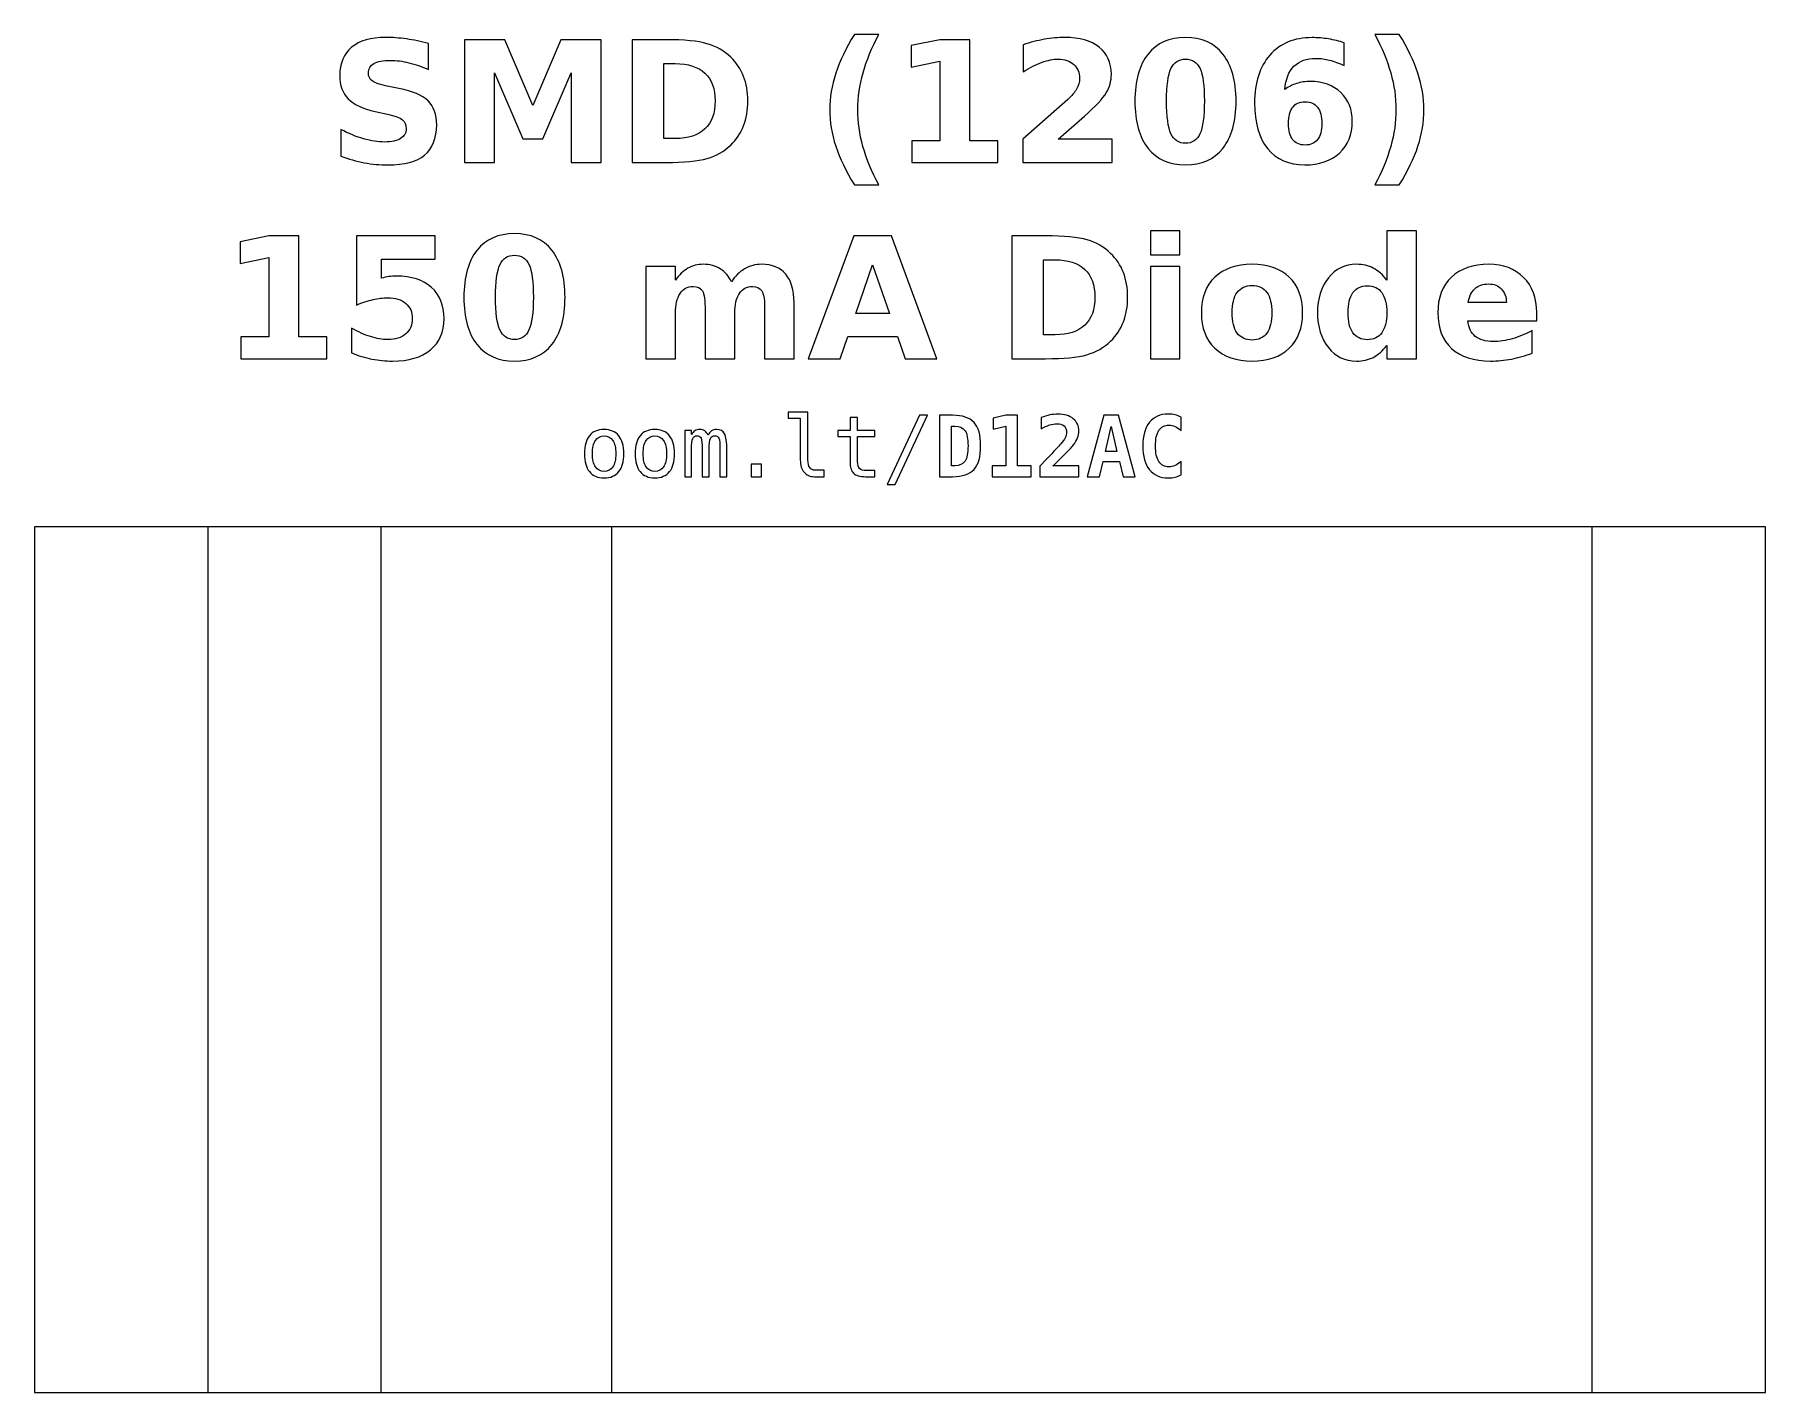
# Model space of a CAD drawing. Header units: centimetres. Extents: x -10.65 to -10.35, y -14.925 to -14.69.
import ezdxf

# ---------------------------------------------------------------- set-up
doc = ezdxf.new("R2010")
doc.units = ezdxf.units.CM
doc.header["$MEASUREMENT"] = 0
doc.layers.add('Layer 1', color=7, linetype='Continuous')

msp = doc.modelspace()

# ---------------------------------------------------------------- linework, layer by layer
at = {"layer": 'Layer 1', "color": 250}
for points, knots in [([(-10.58171, -14.69124), (-10.58171, -14.69124), (-10.58171, -14.69574), (-10.58171, -14.69574), (-10.58171, -14.69574), (-10.58288, -14.69522), (-10.58402, -14.69483), (-10.58513, -14.69456), (-10.58513, -14.69456), (-10.58625, -14.69429), (-10.5873, -14.69416), (-10.58829, -14.69416), (-10.58829, -14.69416), (-10.5896, -14.69416), (-10.59057, -14.69434), (-10.5912, -14.6947), (-10.5912, -14.6947), (-10.59182, -14.69506), (-10.59214, -14.69562), (-10.59214, -14.69638), (-10.59214, -14.69638), (-10.59214, -14.69695), (-10.59193, -14.6974), (-10.5915, -14.69772), (-10.5915, -14.69772), (-10.59108, -14.69803), (-10.59031, -14.69831), (-10.5892, -14.69854), (-10.5892, -14.69854), (-10.5892, -14.69854), (-10.58686, -14.69901), (-10.58686, -14.69901), (-10.58686, -14.69901), (-10.58449, -14.69948), (-10.58281, -14.70021), (-10.58181, -14.70118), (-10.58181, -14.70118), (-10.58081, -14.70215), (-10.58031, -14.70353), (-10.58031, -14.70531), (-10.58031, -14.70531), (-10.58031, -14.70766), (-10.58101, -14.70941), (-10.5824, -14.71056), (-10.5824, -14.71056), (-10.58379, -14.7117), (-10.58592, -14.71227), (-10.58878, -14.71227), (-10.58878, -14.71227), (-10.59014, -14.71227), (-10.59149, -14.71215), (-10.59285, -14.71189), (-10.59285, -14.71189), (-10.59421, -14.71163), (-10.59557, -14.71125), (-10.59693, -14.71075), (-10.59693, -14.71075), (-10.59693, -14.71075), (-10.59693, -14.70612), (-10.59693, -14.70612), (-10.59693, -14.70612), (-10.59557, -14.70684), (-10.59425, -14.70738), (-10.59298, -14.70775), (-10.59298, -14.70775), (-10.59171, -14.70811), (-10.59049, -14.7083), (-10.58931, -14.7083), (-10.58931, -14.7083), (-10.58812, -14.7083), (-10.58719, -14.7081), (-10.58656, -14.7077), (-10.58656, -14.7077), (-10.58592, -14.7073), (-10.5856, -14.70673), (-10.5856, -14.70598), (-10.5856, -14.70598), (-10.5856, -14.70532), (-10.58582, -14.70481), (-10.58625, -14.70445), (-10.58625, -14.70445), (-10.58668, -14.70409), (-10.58755, -14.70376), (-10.58884, -14.70348), (-10.58884, -14.70348), (-10.58884, -14.70348), (-10.59097, -14.703), (-10.59097, -14.703), (-10.59097, -14.703), (-10.5931, -14.70255), (-10.59465, -14.70182), (-10.59564, -14.70082), (-10.59564, -14.70082), (-10.59662, -14.69983), (-10.59711, -14.69848), (-10.59711, -14.69679), (-10.59711, -14.69679), (-10.59711, -14.69467), (-10.59643, -14.69303), (-10.59506, -14.69189), (-10.59506, -14.69189), (-10.59369, -14.69075), (-10.59172, -14.69018), (-10.58915, -14.69018), (-10.58915, -14.69018), (-10.58798, -14.69018), (-10.58678, -14.69027), (-10.58554, -14.69044), (-10.58554, -14.69044), (-10.58431, -14.69062), (-10.58303, -14.69088), (-10.58171, -14.69124)], [0, 0, 0, 0, 0.035714, 0.035714, 0.035714, 0.035714, 0.071429, 0.071429, 0.071429, 0.071429, 0.107143, 0.107143, 0.107143, 0.107143, 0.142857, 0.142857, 0.142857, 0.142857, 0.178571, 0.178571, 0.178571, 0.178571, 0.214286, 0.214286, 0.214286, 0.214286, 0.25, 0.25, 0.25, 0.25, 0.285714, 0.285714, 0.285714, 0.285714, 0.321429, 0.321429, 0.321429, 0.321429, 0.357143, 0.357143, 0.357143, 0.357143, 0.392857, 0.392857, 0.392857, 0.392857, 0.428571, 0.428571, 0.428571, 0.428571, 0.464286, 0.464286, 0.464286, 0.464286, 0.5, 0.5, 0.5, 0.5, 0.535714, 0.535714, 0.535714, 0.535714, 0.571429, 0.571429, 0.571429, 0.571429, 0.607143, 0.607143, 0.607143, 0.607143, 0.642857, 0.642857, 0.642857, 0.642857, 0.678571, 0.678571, 0.678571, 0.678571, 0.714286, 0.714286, 0.714286, 0.714286, 0.75, 0.75, 0.75, 0.75, 0.785714, 0.785714, 0.785714, 0.785714, 0.821429, 0.821429, 0.821429, 0.821429, 0.857143, 0.857143, 0.857143, 0.857143, 0.892857, 0.892857, 0.892857, 0.892857, 0.928571, 0.928571, 0.928571, 0.928571, 0.964286, 0.964286, 0.964286, 0.964286, 1, 1, 1, 1]), ([(-10.57549, -14.69057), (-10.57549, -14.69057), (-10.5685, -14.69057), (-10.5685, -14.69057), (-10.5685, -14.69057), (-10.5685, -14.69057), (-10.56365, -14.70196), (-10.56365, -14.70196), (-10.56365, -14.70196), (-10.56365, -14.70196), (-10.55877, -14.69057), (-10.55877, -14.69057), (-10.55877, -14.69057), (-10.55877, -14.69057), (-10.5518, -14.69057), (-10.5518, -14.69057), (-10.5518, -14.69057), (-10.5518, -14.69057), (-10.5518, -14.71186), (-10.5518, -14.71186), (-10.5518, -14.71186), (-10.5518, -14.71186), (-10.55699, -14.71186), (-10.55699, -14.71186), (-10.55699, -14.71186), (-10.55699, -14.71186), (-10.55699, -14.69629), (-10.55699, -14.69629), (-10.55699, -14.69629), (-10.55699, -14.69629), (-10.5619, -14.70777), (-10.5619, -14.70777), (-10.5619, -14.70777), (-10.5619, -14.70777), (-10.56538, -14.70777), (-10.56538, -14.70777), (-10.56538, -14.70777), (-10.56538, -14.70777), (-10.57028, -14.69629), (-10.57028, -14.69629), (-10.57028, -14.69629), (-10.57028, -14.69629), (-10.57028, -14.71186), (-10.57028, -14.71186), (-10.57028, -14.71186), (-10.57028, -14.71186), (-10.57549, -14.71186), (-10.57549, -14.71186), (-10.57549, -14.71186), (-10.57549, -14.71186), (-10.57549, -14.69057), (-10.57549, -14.69057)], [0, 0, 0, 0, 0.076923, 0.076923, 0.076923, 0.076923, 0.153846, 0.153846, 0.153846, 0.153846, 0.230769, 0.230769, 0.230769, 0.230769, 0.307692, 0.307692, 0.307692, 0.307692, 0.384615, 0.384615, 0.384615, 0.384615, 0.461538, 0.461538, 0.461538, 0.461538, 0.538462, 0.538462, 0.538462, 0.538462, 0.615385, 0.615385, 0.615385, 0.615385, 0.692308, 0.692308, 0.692308, 0.692308, 0.769231, 0.769231, 0.769231, 0.769231, 0.846154, 0.846154, 0.846154, 0.846154, 0.923077, 0.923077, 0.923077, 0.923077, 1, 1, 1, 1]), ([(-10.54642, -14.69057), (-10.54642, -14.69057), (-10.54062, -14.69057), (-10.54062, -14.69057), (-10.54062, -14.69057), (-10.53739, -14.69057), (-10.53499, -14.69079), (-10.5334, -14.69126), (-10.5334, -14.69126), (-10.53182, -14.69172), (-10.53046, -14.6925), (-10.52933, -14.6936), (-10.52933, -14.6936), (-10.52833, -14.69456), (-10.52759, -14.69567), (-10.5271, -14.69693), (-10.5271, -14.69693), (-10.52662, -14.69818), (-10.52638, -14.6996), (-10.52638, -14.70119), (-10.52638, -14.70119), (-10.52638, -14.7028), (-10.52662, -14.70423), (-10.5271, -14.70549), (-10.5271, -14.70549), (-10.52759, -14.70675), (-10.52833, -14.70786), (-10.52933, -14.70882), (-10.52933, -14.70882), (-10.53047, -14.70993), (-10.53184, -14.71071), (-10.53344, -14.71117), (-10.53344, -14.71117), (-10.53504, -14.71163), (-10.53743, -14.71186), (-10.54062, -14.71186), (-10.54062, -14.71186), (-10.54062, -14.71186), (-10.54642, -14.71186), (-10.54642, -14.71186), (-10.54642, -14.71186), (-10.54642, -14.71186), (-10.54642, -14.69057), (-10.54642, -14.69057)], [0, 0, 0, 0, 0.090909, 0.090909, 0.090909, 0.090909, 0.181818, 0.181818, 0.181818, 0.181818, 0.272727, 0.272727, 0.272727, 0.272727, 0.363636, 0.363636, 0.363636, 0.363636, 0.454545, 0.454545, 0.454545, 0.454545, 0.545455, 0.545455, 0.545455, 0.545455, 0.636364, 0.636364, 0.636364, 0.636364, 0.727273, 0.727273, 0.727273, 0.727273, 0.818182, 0.818182, 0.818182, 0.818182, 0.909091, 0.909091, 0.909091, 0.909091, 1, 1, 1, 1]), ([(-10.50368, -14.71571), (-10.50368, -14.71571), (-10.50791, -14.71571), (-10.50791, -14.71571), (-10.50791, -14.71571), (-10.50937, -14.71336), (-10.51044, -14.71113), (-10.51114, -14.70901), (-10.51114, -14.70901), (-10.51183, -14.7069), (-10.51218, -14.7048), (-10.51218, -14.70272), (-10.51218, -14.70272), (-10.51218, -14.70063), (-10.51183, -14.69853), (-10.51113, -14.69639), (-10.51113, -14.69639), (-10.51043, -14.69426), (-10.50936, -14.69203), (-10.50791, -14.68969), (-10.50791, -14.68969), (-10.50791, -14.68969), (-10.50368, -14.68969), (-10.50368, -14.68969), (-10.50368, -14.68969), (-10.50489, -14.69195), (-10.50581, -14.69415), (-10.50641, -14.69631), (-10.50641, -14.69631), (-10.50702, -14.69846), (-10.50733, -14.70058), (-10.50733, -14.70269), (-10.50733, -14.70269), (-10.50733, -14.70479), (-10.50703, -14.70692), (-10.50642, -14.70908), (-10.50642, -14.70908), (-10.50582, -14.71124), (-10.5049, -14.71345), (-10.50368, -14.71571)], [0, 0, 0, 0, 0.1, 0.1, 0.1, 0.1, 0.2, 0.2, 0.2, 0.2, 0.3, 0.3, 0.3, 0.3, 0.4, 0.4, 0.4, 0.4, 0.5, 0.5, 0.5, 0.5, 0.6, 0.6, 0.6, 0.6, 0.7, 0.7, 0.7, 0.7, 0.8, 0.8, 0.8, 0.8, 0.9, 0.9, 0.9, 0.9, 1, 1, 1, 1]), ([(-10.49792, -14.70807), (-10.49792, -14.70807), (-10.49307, -14.70807), (-10.49307, -14.70807), (-10.49307, -14.70807), (-10.49307, -14.70807), (-10.49307, -14.6943), (-10.49307, -14.6943), (-10.49307, -14.6943), (-10.49307, -14.6943), (-10.49804, -14.69533), (-10.49804, -14.69533), (-10.49804, -14.69533), (-10.49804, -14.69533), (-10.49804, -14.69159), (-10.49804, -14.69159), (-10.49804, -14.69159), (-10.49804, -14.69159), (-10.4931, -14.69057), (-10.4931, -14.69057), (-10.4931, -14.69057), (-10.4931, -14.69057), (-10.48788, -14.69057), (-10.48788, -14.69057), (-10.48788, -14.69057), (-10.48788, -14.69057), (-10.48788, -14.70807), (-10.48788, -14.70807), (-10.48788, -14.70807), (-10.48788, -14.70807), (-10.48303, -14.70807), (-10.48303, -14.70807), (-10.48303, -14.70807), (-10.48303, -14.70807), (-10.48303, -14.71186), (-10.48303, -14.71186), (-10.48303, -14.71186), (-10.48303, -14.71186), (-10.49792, -14.71186), (-10.49792, -14.71186), (-10.49792, -14.71186), (-10.49792, -14.71186), (-10.49792, -14.70807), (-10.49792, -14.70807)], [0, 0, 0, 0, 0.090909, 0.090909, 0.090909, 0.090909, 0.181818, 0.181818, 0.181818, 0.181818, 0.272727, 0.272727, 0.272727, 0.272727, 0.363636, 0.363636, 0.363636, 0.363636, 0.454545, 0.454545, 0.454545, 0.454545, 0.545455, 0.545455, 0.545455, 0.545455, 0.636364, 0.636364, 0.636364, 0.636364, 0.727273, 0.727273, 0.727273, 0.727273, 0.818182, 0.818182, 0.818182, 0.818182, 0.909091, 0.909091, 0.909091, 0.909091, 1, 1, 1, 1]), ([(-10.47259, -14.70782), (-10.47259, -14.70782), (-10.46322, -14.70782), (-10.46322, -14.70782), (-10.46322, -14.70782), (-10.46322, -14.70782), (-10.46322, -14.71186), (-10.46322, -14.71186), (-10.46322, -14.71186), (-10.46322, -14.71186), (-10.4787, -14.71186), (-10.4787, -14.71186), (-10.4787, -14.71186), (-10.4787, -14.71186), (-10.4787, -14.70782), (-10.4787, -14.70782), (-10.4787, -14.70782), (-10.4787, -14.70782), (-10.47092, -14.70096), (-10.47092, -14.70096), (-10.47092, -14.70096), (-10.47023, -14.70034), (-10.46972, -14.69972), (-10.46938, -14.69912), (-10.46938, -14.69912), (-10.46905, -14.69853), (-10.46888, -14.6979), (-10.46888, -14.69725), (-10.46888, -14.69725), (-10.46888, -14.69626), (-10.46922, -14.69545), (-10.46989, -14.69485), (-10.46989, -14.69485), (-10.47056, -14.69424), (-10.47145, -14.69393), (-10.47256, -14.69393), (-10.47256, -14.69393), (-10.47342, -14.69393), (-10.47435, -14.69412), (-10.47537, -14.69448), (-10.47537, -14.69448), (-10.47639, -14.69485), (-10.47748, -14.6954), (-10.47864, -14.69612), (-10.47864, -14.69612), (-10.47864, -14.69612), (-10.47864, -14.69144), (-10.47864, -14.69144), (-10.47864, -14.69144), (-10.4774, -14.69103), (-10.47618, -14.69072), (-10.47497, -14.6905), (-10.47497, -14.6905), (-10.47377, -14.69029), (-10.47258, -14.69018), (-10.47142, -14.69018), (-10.47142, -14.69018), (-10.46887, -14.69018), (-10.46689, -14.69074), (-10.46548, -14.69187), (-10.46548, -14.69187), (-10.46407, -14.69299), (-10.46336, -14.69455), (-10.46336, -14.69656), (-10.46336, -14.69656), (-10.46336, -14.69772), (-10.46366, -14.6988), (-10.46426, -14.6998), (-10.46426, -14.6998), (-10.46486, -14.7008), (-10.46612, -14.70215), (-10.46804, -14.70383), (-10.46804, -14.70383), (-10.46804, -14.70383), (-10.47259, -14.70782), (-10.47259, -14.70782)], [0, 0, 0, 0, 0.052632, 0.052632, 0.052632, 0.052632, 0.105263, 0.105263, 0.105263, 0.105263, 0.157895, 0.157895, 0.157895, 0.157895, 0.210526, 0.210526, 0.210526, 0.210526, 0.263158, 0.263158, 0.263158, 0.263158, 0.315789, 0.315789, 0.315789, 0.315789, 0.368421, 0.368421, 0.368421, 0.368421, 0.421053, 0.421053, 0.421053, 0.421053, 0.473684, 0.473684, 0.473684, 0.473684, 0.526316, 0.526316, 0.526316, 0.526316, 0.578947, 0.578947, 0.578947, 0.578947, 0.631579, 0.631579, 0.631579, 0.631579, 0.684211, 0.684211, 0.684211, 0.684211, 0.736842, 0.736842, 0.736842, 0.736842, 0.789474, 0.789474, 0.789474, 0.789474, 0.842105, 0.842105, 0.842105, 0.842105, 0.894737, 0.894737, 0.894737, 0.894737, 0.947368, 0.947368, 0.947368, 0.947368, 1, 1, 1, 1]), ([(-10.44175, -14.70123), (-10.44175, -14.70476), (-10.44251, -14.70748), (-10.44404, -14.7094), (-10.44404, -14.7094), (-10.44555, -14.71131), (-10.44772, -14.71227), (-10.45051, -14.71227), (-10.45051, -14.71227), (-10.45331, -14.71227), (-10.45548, -14.71131), (-10.457, -14.7094), (-10.457, -14.7094), (-10.45852, -14.70748), (-10.45928, -14.70476), (-10.45928, -14.70123), (-10.45928, -14.70123), (-10.45928, -14.6977), (-10.45852, -14.69497), (-10.457, -14.69305), (-10.457, -14.69305), (-10.45548, -14.69114), (-10.45331, -14.69018), (-10.45051, -14.69018), (-10.45051, -14.69018), (-10.44772, -14.69018), (-10.44555, -14.69114), (-10.44404, -14.69305), (-10.44404, -14.69305), (-10.44251, -14.69497), (-10.44175, -14.6977), (-10.44175, -14.70123)], [0, 0, 0, 0, 0.125, 0.125, 0.125, 0.125, 0.25, 0.25, 0.25, 0.25, 0.375, 0.375, 0.375, 0.375, 0.5, 0.5, 0.5, 0.5, 0.625, 0.625, 0.625, 0.625, 0.75, 0.75, 0.75, 0.75, 0.875, 0.875, 0.875, 0.875, 1, 1, 1, 1]), ([(-10.42299, -14.69112), (-10.42299, -14.69112), (-10.42299, -14.69506), (-10.42299, -14.69506), (-10.42299, -14.69506), (-10.4239, -14.69463), (-10.42475, -14.69431), (-10.42555, -14.69411), (-10.42555, -14.69411), (-10.42634, -14.69391), (-10.42713, -14.6938), (-10.42789, -14.6938), (-10.42789, -14.6938), (-10.42952, -14.6938), (-10.43079, -14.69426), (-10.43171, -14.69517), (-10.43171, -14.69517), (-10.43262, -14.69607), (-10.43315, -14.69742), (-10.43331, -14.69921), (-10.43331, -14.69921), (-10.43268, -14.69874), (-10.432, -14.69839), (-10.43127, -14.69816), (-10.43127, -14.69816), (-10.43054, -14.69793), (-10.42974, -14.69781), (-10.42887, -14.69781), (-10.42887, -14.69781), (-10.42669, -14.69781), (-10.42494, -14.69845), (-10.4236, -14.69972), (-10.4236, -14.69972), (-10.42226, -14.70099), (-10.4216, -14.70266), (-10.4216, -14.70473), (-10.4216, -14.70473), (-10.4216, -14.70701), (-10.42234, -14.70884), (-10.42384, -14.71021), (-10.42384, -14.71021), (-10.42533, -14.71159), (-10.42733, -14.71227), (-10.42984, -14.71227), (-10.42984, -14.71227), (-10.4326, -14.71227), (-10.43475, -14.71134), (-10.43627, -14.70947), (-10.43627, -14.70947), (-10.43778, -14.70761), (-10.43854, -14.70495), (-10.43854, -14.70152), (-10.43854, -14.70152), (-10.43854, -14.698), (-10.43765, -14.69524), (-10.43588, -14.69323), (-10.43588, -14.69323), (-10.4341, -14.69122), (-10.43167, -14.69021), (-10.42858, -14.69021), (-10.42858, -14.69021), (-10.4276, -14.69021), (-10.42666, -14.69029), (-10.42573, -14.69044), (-10.42573, -14.69044), (-10.42481, -14.69059), (-10.4239, -14.69082), (-10.42299, -14.69112)], [0, 0, 0, 0, 0.058824, 0.058824, 0.058824, 0.058824, 0.117647, 0.117647, 0.117647, 0.117647, 0.176471, 0.176471, 0.176471, 0.176471, 0.235294, 0.235294, 0.235294, 0.235294, 0.294118, 0.294118, 0.294118, 0.294118, 0.352941, 0.352941, 0.352941, 0.352941, 0.411765, 0.411765, 0.411765, 0.411765, 0.470588, 0.470588, 0.470588, 0.470588, 0.529412, 0.529412, 0.529412, 0.529412, 0.588235, 0.588235, 0.588235, 0.588235, 0.647059, 0.647059, 0.647059, 0.647059, 0.705882, 0.705882, 0.705882, 0.705882, 0.764706, 0.764706, 0.764706, 0.764706, 0.823529, 0.823529, 0.823529, 0.823529, 0.882353, 0.882353, 0.882353, 0.882353, 0.941176, 0.941176, 0.941176, 0.941176, 1, 1, 1, 1]), ([(-10.41768, -14.71571), (-10.41647, -14.71345), (-10.41555, -14.71124), (-10.41494, -14.70908), (-10.41494, -14.70908), (-10.41433, -14.70692), (-10.41403, -14.70479), (-10.41403, -14.70269), (-10.41403, -14.70269), (-10.41403, -14.70058), (-10.41433, -14.69846), (-10.41494, -14.69631), (-10.41494, -14.69631), (-10.41555, -14.69415), (-10.41647, -14.69195), (-10.41768, -14.68969), (-10.41768, -14.68969), (-10.41768, -14.68969), (-10.41345, -14.68969), (-10.41345, -14.68969), (-10.41345, -14.68969), (-10.412, -14.69203), (-10.41093, -14.69426), (-10.41023, -14.69639), (-10.41023, -14.69639), (-10.40953, -14.69853), (-10.40918, -14.70063), (-10.40918, -14.70272), (-10.40918, -14.70272), (-10.40918, -14.7048), (-10.40953, -14.7069), (-10.41022, -14.70901), (-10.41022, -14.70901), (-10.41092, -14.71113), (-10.41199, -14.71336), (-10.41345, -14.71571), (-10.41345, -14.71571), (-10.41345, -14.71571), (-10.41768, -14.71571), (-10.41768, -14.71571)], [0, 0, 0, 0, 0.1, 0.1, 0.1, 0.1, 0.2, 0.2, 0.2, 0.2, 0.3, 0.3, 0.3, 0.3, 0.4, 0.4, 0.4, 0.4, 0.5, 0.5, 0.5, 0.5, 0.6, 0.6, 0.6, 0.6, 0.7, 0.7, 0.7, 0.7, 0.8, 0.8, 0.8, 0.8, 0.9, 0.9, 0.9, 0.9, 1, 1, 1, 1]), ([(-10.44724, -14.70119), (-10.44724, -14.69853), (-10.44749, -14.69666), (-10.44799, -14.69557), (-10.44799, -14.69557), (-10.44849, -14.69448), (-10.44933, -14.69393), (-10.45051, -14.69393), (-10.45051, -14.69393), (-10.45169, -14.69393), (-10.45253, -14.69448), (-10.45304, -14.69557), (-10.45304, -14.69557), (-10.45354, -14.69666), (-10.45379, -14.69853), (-10.45379, -14.70119), (-10.45379, -14.70119), (-10.45379, -14.70388), (-10.45354, -14.70578), (-10.45304, -14.70688), (-10.45304, -14.70688), (-10.45253, -14.70798), (-10.45169, -14.70853), (-10.45051, -14.70853), (-10.45051, -14.70853), (-10.44934, -14.70853), (-10.4485, -14.70798), (-10.448, -14.70688), (-10.448, -14.70688), (-10.4475, -14.70578), (-10.44724, -14.70388), (-10.44724, -14.70119)], [0, 0, 0, 0, 0.125, 0.125, 0.125, 0.125, 0.25, 0.25, 0.25, 0.25, 0.375, 0.375, 0.375, 0.375, 0.5, 0.5, 0.5, 0.5, 0.625, 0.625, 0.625, 0.625, 0.75, 0.75, 0.75, 0.75, 0.875, 0.875, 0.875, 0.875, 1, 1, 1, 1]), ([(-10.54093, -14.69472), (-10.54093, -14.69472), (-10.54093, -14.70771), (-10.54093, -14.70771), (-10.54093, -14.70771), (-10.54093, -14.70771), (-10.53896, -14.70771), (-10.53896, -14.70771), (-10.53896, -14.70771), (-10.53671, -14.70771), (-10.535, -14.70715), (-10.53382, -14.70604), (-10.53382, -14.70604), (-10.53264, -14.70493), (-10.53204, -14.70331), (-10.53204, -14.70119), (-10.53204, -14.70119), (-10.53204, -14.69908), (-10.53263, -14.69747), (-10.53381, -14.69637), (-10.53381, -14.69637), (-10.53499, -14.69527), (-10.53671, -14.69472), (-10.53896, -14.69472), (-10.53896, -14.69472), (-10.53896, -14.69472), (-10.54093, -14.69472), (-10.54093, -14.69472)], [0, 0, 0, 0, 0.142857, 0.142857, 0.142857, 0.142857, 0.285714, 0.285714, 0.285714, 0.285714, 0.428571, 0.428571, 0.428571, 0.428571, 0.571429, 0.571429, 0.571429, 0.571429, 0.714286, 0.714286, 0.714286, 0.714286, 0.857143, 0.857143, 0.857143, 0.857143, 1, 1, 1, 1]), ([(-10.42978, -14.70135), (-10.43074, -14.70135), (-10.43147, -14.70166), (-10.43194, -14.70228), (-10.43194, -14.70228), (-10.43242, -14.70291), (-10.43266, -14.70384), (-10.43266, -14.70508), (-10.43266, -14.70508), (-10.43266, -14.70633), (-10.43242, -14.70726), (-10.43194, -14.70789), (-10.43194, -14.70789), (-10.43147, -14.70851), (-10.43074, -14.70882), (-10.42978, -14.70882), (-10.42978, -14.70882), (-10.42881, -14.70882), (-10.42809, -14.70851), (-10.42761, -14.70789), (-10.42761, -14.70789), (-10.42713, -14.70726), (-10.42689, -14.70633), (-10.42689, -14.70508), (-10.42689, -14.70508), (-10.42689, -14.70384), (-10.42713, -14.70291), (-10.42761, -14.70228), (-10.42761, -14.70228), (-10.42809, -14.70166), (-10.42881, -14.70135), (-10.42978, -14.70135)], [0, 0, 0, 0, 0.125, 0.125, 0.125, 0.125, 0.25, 0.25, 0.25, 0.25, 0.375, 0.375, 0.375, 0.375, 0.5, 0.5, 0.5, 0.5, 0.625, 0.625, 0.625, 0.625, 0.75, 0.75, 0.75, 0.75, 0.875, 0.875, 0.875, 0.875, 1, 1, 1, 1]), ([(-10.45658, -14.72367), (-10.45658, -14.72367), (-10.45147, -14.72367), (-10.45147, -14.72367), (-10.45147, -14.72367), (-10.45147, -14.72367), (-10.45147, -14.72783), (-10.45147, -14.72783), (-10.45147, -14.72783), (-10.45147, -14.72783), (-10.45658, -14.72783), (-10.45658, -14.72783), (-10.45658, -14.72783), (-10.45658, -14.72783), (-10.45658, -14.72367), (-10.45658, -14.72367)], [0, 0, 0, 0, 0.25, 0.25, 0.25, 0.25, 0.5, 0.5, 0.5, 0.5, 0.75, 0.75, 0.75, 0.75, 1, 1, 1, 1]), ([(-10.41563, -14.73223), (-10.41563, -14.73223), (-10.41563, -14.72367), (-10.41563, -14.72367), (-10.41563, -14.72367), (-10.41563, -14.72367), (-10.41049, -14.72367), (-10.41049, -14.72367), (-10.41049, -14.72367), (-10.41049, -14.72367), (-10.41049, -14.74586), (-10.41049, -14.74586), (-10.41049, -14.74586), (-10.41049, -14.74586), (-10.41563, -14.74586), (-10.41563, -14.74586), (-10.41563, -14.74586), (-10.41563, -14.74586), (-10.41563, -14.74355), (-10.41563, -14.74355), (-10.41563, -14.74355), (-10.41633, -14.74449), (-10.41711, -14.74518), (-10.41795, -14.74562), (-10.41795, -14.74562), (-10.4188, -14.74605), (-10.41978, -14.74627), (-10.42089, -14.74627), (-10.42089, -14.74627), (-10.42286, -14.74627), (-10.42448, -14.74549), (-10.42574, -14.74393), (-10.42574, -14.74393), (-10.427, -14.74236), (-10.42764, -14.74035), (-10.42764, -14.73789), (-10.42764, -14.73789), (-10.42764, -14.73543), (-10.427, -14.73341), (-10.42574, -14.73185), (-10.42574, -14.73185), (-10.42448, -14.73029), (-10.42286, -14.7295), (-10.42089, -14.7295), (-10.42089, -14.7295), (-10.41979, -14.7295), (-10.41881, -14.72972), (-10.41796, -14.73016), (-10.41796, -14.73016), (-10.41711, -14.73061), (-10.41633, -14.73129), (-10.41563, -14.73223)], [0, 0, 0, 0, 0.076923, 0.076923, 0.076923, 0.076923, 0.153846, 0.153846, 0.153846, 0.153846, 0.230769, 0.230769, 0.230769, 0.230769, 0.307692, 0.307692, 0.307692, 0.307692, 0.384615, 0.384615, 0.384615, 0.384615, 0.461538, 0.461538, 0.461538, 0.461538, 0.538462, 0.538462, 0.538462, 0.538462, 0.615385, 0.615385, 0.615385, 0.615385, 0.692308, 0.692308, 0.692308, 0.692308, 0.769231, 0.769231, 0.769231, 0.769231, 0.846154, 0.846154, 0.846154, 0.846154, 0.923077, 0.923077, 0.923077, 0.923077, 1, 1, 1, 1]), ([(-10.61423, -14.74207), (-10.61423, -14.74207), (-10.60938, -14.74207), (-10.60938, -14.74207), (-10.60938, -14.74207), (-10.60938, -14.74207), (-10.60938, -14.7283), (-10.60938, -14.7283), (-10.60938, -14.7283), (-10.60938, -14.7283), (-10.61435, -14.72933), (-10.61435, -14.72933), (-10.61435, -14.72933), (-10.61435, -14.72933), (-10.61435, -14.72559), (-10.61435, -14.72559), (-10.61435, -14.72559), (-10.61435, -14.72559), (-10.60941, -14.72457), (-10.60941, -14.72457), (-10.60941, -14.72457), (-10.60941, -14.72457), (-10.60419, -14.72457), (-10.60419, -14.72457), (-10.60419, -14.72457), (-10.60419, -14.72457), (-10.60419, -14.74207), (-10.60419, -14.74207), (-10.60419, -14.74207), (-10.60419, -14.74207), (-10.59934, -14.74207), (-10.59934, -14.74207), (-10.59934, -14.74207), (-10.59934, -14.74207), (-10.59934, -14.74586), (-10.59934, -14.74586), (-10.59934, -14.74586), (-10.59934, -14.74586), (-10.61423, -14.74586), (-10.61423, -14.74586), (-10.61423, -14.74586), (-10.61423, -14.74586), (-10.61423, -14.74207), (-10.61423, -14.74207)], [0, 0, 0, 0, 0.090909, 0.090909, 0.090909, 0.090909, 0.181818, 0.181818, 0.181818, 0.181818, 0.272727, 0.272727, 0.272727, 0.272727, 0.363636, 0.363636, 0.363636, 0.363636, 0.454545, 0.454545, 0.454545, 0.454545, 0.545455, 0.545455, 0.545455, 0.545455, 0.636364, 0.636364, 0.636364, 0.636364, 0.727273, 0.727273, 0.727273, 0.727273, 0.818182, 0.818182, 0.818182, 0.818182, 0.909091, 0.909091, 0.909091, 0.909091, 1, 1, 1, 1]), ([(-10.59422, -14.72457), (-10.59422, -14.72457), (-10.58057, -14.72457), (-10.58057, -14.72457), (-10.58057, -14.72457), (-10.58057, -14.72457), (-10.58057, -14.7286), (-10.58057, -14.7286), (-10.58057, -14.7286), (-10.58057, -14.7286), (-10.58985, -14.7286), (-10.58985, -14.7286), (-10.58985, -14.7286), (-10.58985, -14.7286), (-10.58985, -14.7319), (-10.58985, -14.7319), (-10.58985, -14.7319), (-10.58943, -14.73179), (-10.58901, -14.7317), (-10.58859, -14.73163), (-10.58859, -14.73163), (-10.58816, -14.73157), (-10.58772, -14.73154), (-10.58727, -14.73154), (-10.58727, -14.73154), (-10.58467, -14.73154), (-10.58265, -14.73219), (-10.5812, -14.73349), (-10.5812, -14.73349), (-10.57976, -14.73478), (-10.57903, -14.7366), (-10.57903, -14.73891), (-10.57903, -14.73891), (-10.57903, -14.74122), (-10.57982, -14.74302), (-10.5814, -14.74432), (-10.5814, -14.74432), (-10.58297, -14.74562), (-10.58515, -14.74627), (-10.58795, -14.74627), (-10.58795, -14.74627), (-10.58916, -14.74627), (-10.59035, -14.74616), (-10.59154, -14.74592), (-10.59154, -14.74592), (-10.59272, -14.74569), (-10.5939, -14.74534), (-10.59507, -14.74486), (-10.59507, -14.74486), (-10.59507, -14.74486), (-10.59507, -14.74054), (-10.59507, -14.74054), (-10.59507, -14.74054), (-10.59391, -14.74121), (-10.59281, -14.7417), (-10.59177, -14.74203), (-10.59177, -14.74203), (-10.59072, -14.74237), (-10.58974, -14.74253), (-10.58882, -14.74253), (-10.58882, -14.74253), (-10.58749, -14.74253), (-10.58644, -14.74221), (-10.58567, -14.74156), (-10.58567, -14.74156), (-10.58491, -14.74091), (-10.58453, -14.74003), (-10.58453, -14.73891), (-10.58453, -14.73891), (-10.58453, -14.73779), (-10.58491, -14.73691), (-10.58567, -14.73626), (-10.58567, -14.73626), (-10.58644, -14.73562), (-10.58749, -14.7353), (-10.58882, -14.7353), (-10.58882, -14.7353), (-10.58961, -14.7353), (-10.59045, -14.7354), (-10.59134, -14.7356), (-10.59134, -14.7356), (-10.59224, -14.73581), (-10.5932, -14.73612), (-10.59422, -14.73655), (-10.59422, -14.73655), (-10.59422, -14.73655), (-10.59422, -14.72457), (-10.59422, -14.72457)], [0, 0, 0, 0, 0.045455, 0.045455, 0.045455, 0.045455, 0.090909, 0.090909, 0.090909, 0.090909, 0.136364, 0.136364, 0.136364, 0.136364, 0.181818, 0.181818, 0.181818, 0.181818, 0.227273, 0.227273, 0.227273, 0.227273, 0.272727, 0.272727, 0.272727, 0.272727, 0.318182, 0.318182, 0.318182, 0.318182, 0.363636, 0.363636, 0.363636, 0.363636, 0.409091, 0.409091, 0.409091, 0.409091, 0.454545, 0.454545, 0.454545, 0.454545, 0.5, 0.5, 0.5, 0.5, 0.545455, 0.545455, 0.545455, 0.545455, 0.590909, 0.590909, 0.590909, 0.590909, 0.636364, 0.636364, 0.636364, 0.636364, 0.681818, 0.681818, 0.681818, 0.681818, 0.727273, 0.727273, 0.727273, 0.727273, 0.772727, 0.772727, 0.772727, 0.772727, 0.818182, 0.818182, 0.818182, 0.818182, 0.863636, 0.863636, 0.863636, 0.863636, 0.909091, 0.909091, 0.909091, 0.909091, 0.954545, 0.954545, 0.954545, 0.954545, 1, 1, 1, 1]), ([(-10.55806, -14.73523), (-10.55806, -14.73876), (-10.55882, -14.74148), (-10.56035, -14.7434), (-10.56035, -14.7434), (-10.56186, -14.74531), (-10.56403, -14.74627), (-10.56682, -14.74627), (-10.56682, -14.74627), (-10.56962, -14.74627), (-10.57179, -14.74531), (-10.57331, -14.7434), (-10.57331, -14.7434), (-10.57483, -14.74148), (-10.57559, -14.73876), (-10.57559, -14.73523), (-10.57559, -14.73523), (-10.57559, -14.7317), (-10.57483, -14.72897), (-10.57331, -14.72705), (-10.57331, -14.72705), (-10.57179, -14.72514), (-10.56962, -14.72418), (-10.56682, -14.72418), (-10.56682, -14.72418), (-10.56403, -14.72418), (-10.56186, -14.72514), (-10.56035, -14.72705), (-10.56035, -14.72705), (-10.55882, -14.72897), (-10.55806, -14.7317), (-10.55806, -14.73523)], [0, 0, 0, 0, 0.125, 0.125, 0.125, 0.125, 0.25, 0.25, 0.25, 0.25, 0.375, 0.375, 0.375, 0.375, 0.5, 0.5, 0.5, 0.5, 0.625, 0.625, 0.625, 0.625, 0.75, 0.75, 0.75, 0.75, 0.875, 0.875, 0.875, 0.875, 1, 1, 1, 1]), ([(-10.50045, -14.74198), (-10.50045, -14.74198), (-10.50903, -14.74198), (-10.50903, -14.74198), (-10.50903, -14.74198), (-10.50903, -14.74198), (-10.51039, -14.74586), (-10.51039, -14.74586), (-10.51039, -14.74586), (-10.51039, -14.74586), (-10.51591, -14.74586), (-10.51591, -14.74586), (-10.51591, -14.74586), (-10.51591, -14.74586), (-10.50802, -14.72457), (-10.50802, -14.72457), (-10.50802, -14.72457), (-10.50802, -14.72457), (-10.50147, -14.72457), (-10.50147, -14.72457), (-10.50147, -14.72457), (-10.50147, -14.72457), (-10.49359, -14.74586), (-10.49359, -14.74586), (-10.49359, -14.74586), (-10.49359, -14.74586), (-10.49911, -14.74586), (-10.49911, -14.74586), (-10.49911, -14.74586), (-10.49911, -14.74586), (-10.50045, -14.74198), (-10.50045, -14.74198)], [0, 0, 0, 0, 0.125, 0.125, 0.125, 0.125, 0.25, 0.25, 0.25, 0.25, 0.375, 0.375, 0.375, 0.375, 0.5, 0.5, 0.5, 0.5, 0.625, 0.625, 0.625, 0.625, 0.75, 0.75, 0.75, 0.75, 0.875, 0.875, 0.875, 0.875, 1, 1, 1, 1]), ([(-10.48059, -14.72457), (-10.48059, -14.72457), (-10.47479, -14.72457), (-10.47479, -14.72457), (-10.47479, -14.72457), (-10.47156, -14.72457), (-10.46916, -14.72479), (-10.46757, -14.72526), (-10.46757, -14.72526), (-10.46599, -14.72572), (-10.46463, -14.7265), (-10.4635, -14.7276), (-10.4635, -14.7276), (-10.4625, -14.72856), (-10.46176, -14.72967), (-10.46127, -14.73093), (-10.46127, -14.73093), (-10.46079, -14.73218), (-10.46055, -14.7336), (-10.46055, -14.73519), (-10.46055, -14.73519), (-10.46055, -14.7368), (-10.46079, -14.73823), (-10.46127, -14.73949), (-10.46127, -14.73949), (-10.46176, -14.74075), (-10.4625, -14.74186), (-10.4635, -14.74282), (-10.4635, -14.74282), (-10.46464, -14.74393), (-10.46601, -14.74471), (-10.46761, -14.74517), (-10.46761, -14.74517), (-10.46921, -14.74563), (-10.4716, -14.74586), (-10.47479, -14.74586), (-10.47479, -14.74586), (-10.47479, -14.74586), (-10.48059, -14.74586), (-10.48059, -14.74586), (-10.48059, -14.74586), (-10.48059, -14.74586), (-10.48059, -14.72457), (-10.48059, -14.72457)], [0, 0, 0, 0, 0.090909, 0.090909, 0.090909, 0.090909, 0.181818, 0.181818, 0.181818, 0.181818, 0.272727, 0.272727, 0.272727, 0.272727, 0.363636, 0.363636, 0.363636, 0.363636, 0.454545, 0.454545, 0.454545, 0.454545, 0.545455, 0.545455, 0.545455, 0.545455, 0.636364, 0.636364, 0.636364, 0.636364, 0.727273, 0.727273, 0.727273, 0.727273, 0.818182, 0.818182, 0.818182, 0.818182, 0.909091, 0.909091, 0.909091, 0.909091, 1, 1, 1, 1]), ([(-10.56355, -14.73519), (-10.56355, -14.73253), (-10.5638, -14.73066), (-10.5643, -14.72957), (-10.5643, -14.72957), (-10.5648, -14.72848), (-10.56564, -14.72793), (-10.56682, -14.72793), (-10.56682, -14.72793), (-10.568, -14.72793), (-10.56884, -14.72848), (-10.56935, -14.72957), (-10.56935, -14.72957), (-10.56985, -14.73066), (-10.5701, -14.73253), (-10.5701, -14.73519), (-10.5701, -14.73519), (-10.5701, -14.73788), (-10.56985, -14.73978), (-10.56935, -14.74088), (-10.56935, -14.74088), (-10.56884, -14.74198), (-10.568, -14.74253), (-10.56682, -14.74253), (-10.56682, -14.74253), (-10.56565, -14.74253), (-10.56481, -14.74198), (-10.56431, -14.74088), (-10.56431, -14.74088), (-10.56381, -14.73978), (-10.56355, -14.73788), (-10.56355, -14.73519)], [0, 0, 0, 0, 0.125, 0.125, 0.125, 0.125, 0.25, 0.25, 0.25, 0.25, 0.375, 0.375, 0.375, 0.375, 0.5, 0.5, 0.5, 0.5, 0.625, 0.625, 0.625, 0.625, 0.75, 0.75, 0.75, 0.75, 0.875, 0.875, 0.875, 0.875, 1, 1, 1, 1]), ([(-10.52923, -14.73254), (-10.52858, -14.73155), (-10.52782, -14.7308), (-10.52693, -14.73028), (-10.52693, -14.73028), (-10.52604, -14.72976), (-10.52506, -14.7295), (-10.524, -14.7295), (-10.524, -14.7295), (-10.52216, -14.7295), (-10.52077, -14.73007), (-10.51981, -14.7312), (-10.51981, -14.7312), (-10.51885, -14.73233), (-10.51837, -14.73398), (-10.51837, -14.73613), (-10.51837, -14.73613), (-10.51837, -14.73613), (-10.51837, -14.74586), (-10.51837, -14.74586), (-10.51837, -14.74586), (-10.51837, -14.74586), (-10.5235, -14.74586), (-10.5235, -14.74586), (-10.5235, -14.74586), (-10.5235, -14.74586), (-10.5235, -14.73753), (-10.5235, -14.73753), (-10.5235, -14.73753), (-10.52349, -14.73741), (-10.52349, -14.73728), (-10.52348, -14.73715), (-10.52348, -14.73715), (-10.52348, -14.73701), (-10.52347, -14.73682), (-10.52347, -14.73658), (-10.52347, -14.73658), (-10.52347, -14.73545), (-10.52364, -14.73462), (-10.52397, -14.73412), (-10.52397, -14.73412), (-10.52431, -14.73361), (-10.52484, -14.73335), (-10.52558, -14.73335), (-10.52558, -14.73335), (-10.52655, -14.73335), (-10.5273, -14.73375), (-10.52783, -14.73455), (-10.52783, -14.73455), (-10.52836, -14.73535), (-10.52863, -14.7365), (-10.52865, -14.73802), (-10.52865, -14.73802), (-10.52865, -14.73802), (-10.52865, -14.74586), (-10.52865, -14.74586), (-10.52865, -14.74586), (-10.52865, -14.74586), (-10.53378, -14.74586), (-10.53378, -14.74586), (-10.53378, -14.74586), (-10.53378, -14.74586), (-10.53378, -14.73753), (-10.53378, -14.73753), (-10.53378, -14.73753), (-10.53378, -14.73576), (-10.53393, -14.73462), (-10.53424, -14.73412), (-10.53424, -14.73412), (-10.53454, -14.73361), (-10.53508, -14.73335), (-10.53586, -14.73335), (-10.53586, -14.73335), (-10.53685, -14.73335), (-10.5376, -14.73376), (-10.53813, -14.73456), (-10.53813, -14.73456), (-10.53866, -14.73536), (-10.53893, -14.73651), (-10.53893, -14.738), (-10.53893, -14.738), (-10.53893, -14.738), (-10.53893, -14.74586), (-10.53893, -14.74586), (-10.53893, -14.74586), (-10.53893, -14.74586), (-10.54407, -14.74586), (-10.54407, -14.74586), (-10.54407, -14.74586), (-10.54407, -14.74586), (-10.54407, -14.72989), (-10.54407, -14.72989), (-10.54407, -14.72989), (-10.54407, -14.72989), (-10.53893, -14.72989), (-10.53893, -14.72989), (-10.53893, -14.72989), (-10.53893, -14.72989), (-10.53893, -14.73223), (-10.53893, -14.73223), (-10.53893, -14.73223), (-10.5383, -14.73132), (-10.53758, -14.73065), (-10.53677, -14.73019), (-10.53677, -14.73019), (-10.53595, -14.72973), (-10.53506, -14.7295), (-10.53408, -14.7295), (-10.53408, -14.7295), (-10.53298, -14.7295), (-10.532, -14.72977), (-10.53116, -14.7303), (-10.53116, -14.7303), (-10.53031, -14.73084), (-10.52967, -14.73158), (-10.52923, -14.73254)], [0, 0, 0, 0, 0.034483, 0.034483, 0.034483, 0.034483, 0.068966, 0.068966, 0.068966, 0.068966, 0.103448, 0.103448, 0.103448, 0.103448, 0.137931, 0.137931, 0.137931, 0.137931, 0.172414, 0.172414, 0.172414, 0.172414, 0.206897, 0.206897, 0.206897, 0.206897, 0.241379, 0.241379, 0.241379, 0.241379, 0.275862, 0.275862, 0.275862, 0.275862, 0.310345, 0.310345, 0.310345, 0.310345, 0.344828, 0.344828, 0.344828, 0.344828, 0.37931, 0.37931, 0.37931, 0.37931, 0.413793, 0.413793, 0.413793, 0.413793, 0.448276, 0.448276, 0.448276, 0.448276, 0.482759, 0.482759, 0.482759, 0.482759, 0.517241, 0.517241, 0.517241, 0.517241, 0.551724, 0.551724, 0.551724, 0.551724, 0.586207, 0.586207, 0.586207, 0.586207, 0.62069, 0.62069, 0.62069, 0.62069, 0.655172, 0.655172, 0.655172, 0.655172, 0.689655, 0.689655, 0.689655, 0.689655, 0.724138, 0.724138, 0.724138, 0.724138, 0.758621, 0.758621, 0.758621, 0.758621, 0.793103, 0.793103, 0.793103, 0.793103, 0.827586, 0.827586, 0.827586, 0.827586, 0.862069, 0.862069, 0.862069, 0.862069, 0.896552, 0.896552, 0.896552, 0.896552, 0.931034, 0.931034, 0.931034, 0.931034, 0.965517, 0.965517, 0.965517, 0.965517, 1, 1, 1, 1]), ([(-10.50767, -14.73803), (-10.50767, -14.73803), (-10.50183, -14.73803), (-10.50183, -14.73803), (-10.50183, -14.73803), (-10.50183, -14.73803), (-10.50474, -14.72956), (-10.50474, -14.72956), (-10.50474, -14.72956), (-10.50474, -14.72956), (-10.50767, -14.73803), (-10.50767, -14.73803)], [0, 0, 0, 0, 0.333333, 0.333333, 0.333333, 0.333333, 0.666667, 0.666667, 0.666667, 0.666667, 1, 1, 1, 1]), ([(-10.4751, -14.72872), (-10.4751, -14.72872), (-10.4751, -14.74171), (-10.4751, -14.74171), (-10.4751, -14.74171), (-10.4751, -14.74171), (-10.47313, -14.74171), (-10.47313, -14.74171), (-10.47313, -14.74171), (-10.47088, -14.74171), (-10.46917, -14.74115), (-10.46799, -14.74004), (-10.46799, -14.74004), (-10.46681, -14.73893), (-10.46621, -14.73731), (-10.46621, -14.73519), (-10.46621, -14.73519), (-10.46621, -14.73308), (-10.4668, -14.73147), (-10.46798, -14.73037), (-10.46798, -14.73037), (-10.46916, -14.72927), (-10.47088, -14.72872), (-10.47313, -14.72872), (-10.47313, -14.72872), (-10.47313, -14.72872), (-10.4751, -14.72872), (-10.4751, -14.72872)], [0, 0, 0, 0, 0.142857, 0.142857, 0.142857, 0.142857, 0.285714, 0.285714, 0.285714, 0.285714, 0.428571, 0.428571, 0.428571, 0.428571, 0.571429, 0.571429, 0.571429, 0.571429, 0.714286, 0.714286, 0.714286, 0.714286, 0.857143, 0.857143, 0.857143, 0.857143, 1, 1, 1, 1]), ([(-10.45658, -14.72989), (-10.45658, -14.72989), (-10.45147, -14.72989), (-10.45147, -14.72989), (-10.45147, -14.72989), (-10.45147, -14.72989), (-10.45147, -14.74586), (-10.45147, -14.74586), (-10.45147, -14.74586), (-10.45147, -14.74586), (-10.45658, -14.74586), (-10.45658, -14.74586), (-10.45658, -14.74586), (-10.45658, -14.74586), (-10.45658, -14.72989), (-10.45658, -14.72989)], [0, 0, 0, 0, 0.25, 0.25, 0.25, 0.25, 0.5, 0.5, 0.5, 0.5, 0.75, 0.75, 0.75, 0.75, 1, 1, 1, 1]), ([(-10.43897, -14.7295), (-10.43622, -14.7295), (-10.43407, -14.73024), (-10.43253, -14.73173), (-10.43253, -14.73173), (-10.43098, -14.73321), (-10.43021, -14.73526), (-10.43021, -14.73789), (-10.43021, -14.73789), (-10.43021, -14.74051), (-10.43098, -14.74256), (-10.43253, -14.74405), (-10.43253, -14.74405), (-10.43407, -14.74553), (-10.43622, -14.74627), (-10.43897, -14.74627), (-10.43897, -14.74627), (-10.44172, -14.74627), (-10.44388, -14.74553), (-10.44543, -14.74405), (-10.44543, -14.74405), (-10.44699, -14.74256), (-10.44776, -14.74051), (-10.44776, -14.73789), (-10.44776, -14.73789), (-10.44776, -14.73526), (-10.44699, -14.73321), (-10.44543, -14.73173), (-10.44543, -14.73173), (-10.44388, -14.73024), (-10.44172, -14.7295), (-10.43897, -14.7295)], [0, 0, 0, 0, 0.125, 0.125, 0.125, 0.125, 0.25, 0.25, 0.25, 0.25, 0.375, 0.375, 0.375, 0.375, 0.5, 0.5, 0.5, 0.5, 0.625, 0.625, 0.625, 0.625, 0.75, 0.75, 0.75, 0.75, 0.875, 0.875, 0.875, 0.875, 1, 1, 1, 1]), ([(-10.38964, -14.73783), (-10.38964, -14.73783), (-10.38964, -14.73929), (-10.38964, -14.73929), (-10.38964, -14.73929), (-10.38964, -14.73929), (-10.40158, -14.73929), (-10.40158, -14.73929), (-10.40158, -14.73929), (-10.40146, -14.74049), (-10.40102, -14.74138), (-10.40028, -14.74198), (-10.40028, -14.74198), (-10.39954, -14.74258), (-10.3985, -14.74288), (-10.39717, -14.74288), (-10.39717, -14.74288), (-10.3961, -14.74288), (-10.395, -14.74272), (-10.39387, -14.7424), (-10.39387, -14.7424), (-10.39274, -14.74208), (-10.39159, -14.7416), (-10.3904, -14.74095), (-10.3904, -14.74095), (-10.3904, -14.74095), (-10.3904, -14.74489), (-10.3904, -14.74489), (-10.3904, -14.74489), (-10.3916, -14.74535), (-10.39281, -14.74569), (-10.39402, -14.74592), (-10.39402, -14.74592), (-10.39523, -14.74616), (-10.39643, -14.74627), (-10.39764, -14.74627), (-10.39764, -14.74627), (-10.40053, -14.74627), (-10.40278, -14.74554), (-10.40438, -14.74407), (-10.40438, -14.74407), (-10.40598, -14.7426), (-10.40678, -14.74054), (-10.40678, -14.73789), (-10.40678, -14.73789), (-10.40678, -14.73528), (-10.406, -14.73324), (-10.40442, -14.73174), (-10.40442, -14.73174), (-10.40285, -14.73025), (-10.40068, -14.7295), (-10.39793, -14.7295), (-10.39793, -14.7295), (-10.39542, -14.7295), (-10.39341, -14.73026), (-10.3919, -14.73177), (-10.3919, -14.73177), (-10.3904, -14.73329), (-10.38964, -14.73531), (-10.38964, -14.73783)], [0, 0, 0, 0, 0.066667, 0.066667, 0.066667, 0.066667, 0.133333, 0.133333, 0.133333, 0.133333, 0.2, 0.2, 0.2, 0.2, 0.266667, 0.266667, 0.266667, 0.266667, 0.333333, 0.333333, 0.333333, 0.333333, 0.4, 0.4, 0.4, 0.4, 0.466667, 0.466667, 0.466667, 0.466667, 0.533333, 0.533333, 0.533333, 0.533333, 0.6, 0.6, 0.6, 0.6, 0.666667, 0.666667, 0.666667, 0.666667, 0.733333, 0.733333, 0.733333, 0.733333, 0.8, 0.8, 0.8, 0.8, 0.866667, 0.866667, 0.866667, 0.866667, 0.933333, 0.933333, 0.933333, 0.933333, 1, 1, 1, 1]), ([(-10.39489, -14.73614), (-10.39489, -14.73516), (-10.39517, -14.73439), (-10.39574, -14.73379), (-10.39574, -14.73379), (-10.39631, -14.73319), (-10.39704, -14.7329), (-10.39796, -14.7329), (-10.39796, -14.7329), (-10.39895, -14.7329), (-10.39975, -14.73317), (-10.40037, -14.73373), (-10.40037, -14.73373), (-10.40099, -14.73429), (-10.40137, -14.73509), (-10.40152, -14.73614), (-10.40152, -14.73614), (-10.40152, -14.73614), (-10.39489, -14.73614), (-10.39489, -14.73614)], [0, 0, 0, 0, 0.2, 0.2, 0.2, 0.2, 0.4, 0.4, 0.4, 0.4, 0.6, 0.6, 0.6, 0.6, 0.8, 0.8, 0.8, 0.8, 1, 1, 1, 1]), ([(-10.43897, -14.73315), (-10.4401, -14.73315), (-10.44096, -14.73356), (-10.44155, -14.73437), (-10.44155, -14.73437), (-10.44215, -14.73518), (-10.44244, -14.73636), (-10.44244, -14.73789), (-10.44244, -14.73789), (-10.44244, -14.73942), (-10.44215, -14.74059), (-10.44155, -14.74141), (-10.44155, -14.74141), (-10.44096, -14.74222), (-10.4401, -14.74262), (-10.43897, -14.74262), (-10.43897, -14.74262), (-10.43785, -14.74262), (-10.437, -14.74222), (-10.43642, -14.74141), (-10.43642, -14.74141), (-10.43583, -14.74059), (-10.43553, -14.73942), (-10.43553, -14.73789), (-10.43553, -14.73789), (-10.43553, -14.73636), (-10.43583, -14.73518), (-10.43642, -14.73437), (-10.43642, -14.73437), (-10.437, -14.73356), (-10.43785, -14.73315), (-10.43897, -14.73315)], [0, 0, 0, 0, 0.125, 0.125, 0.125, 0.125, 0.25, 0.25, 0.25, 0.25, 0.375, 0.375, 0.375, 0.375, 0.5, 0.5, 0.5, 0.5, 0.625, 0.625, 0.625, 0.625, 0.75, 0.75, 0.75, 0.75, 0.875, 0.875, 0.875, 0.875, 1, 1, 1, 1]), ([(-10.41899, -14.74256), (-10.4179, -14.74256), (-10.41707, -14.74216), (-10.41649, -14.74137), (-10.41649, -14.74137), (-10.41592, -14.74057), (-10.41563, -14.73941), (-10.41563, -14.73789), (-10.41563, -14.73789), (-10.41563, -14.73637), (-10.41592, -14.73521), (-10.41649, -14.73441), (-10.41649, -14.73441), (-10.41707, -14.73361), (-10.4179, -14.73321), (-10.41899, -14.73321), (-10.41899, -14.73321), (-10.42008, -14.73321), (-10.42091, -14.73361), (-10.42148, -14.73441), (-10.42148, -14.73441), (-10.42206, -14.73521), (-10.42234, -14.73637), (-10.42234, -14.73789), (-10.42234, -14.73789), (-10.42234, -14.73941), (-10.42206, -14.74057), (-10.42148, -14.74137), (-10.42148, -14.74137), (-10.42091, -14.74216), (-10.42008, -14.74256), (-10.41899, -14.74256)], [0, 0, 0, 0, 0.125, 0.125, 0.125, 0.125, 0.25, 0.25, 0.25, 0.25, 0.375, 0.375, 0.375, 0.375, 0.5, 0.5, 0.5, 0.5, 0.625, 0.625, 0.625, 0.625, 0.75, 0.75, 0.75, 0.75, 0.875, 0.875, 0.875, 0.875, 1, 1, 1, 1]), ([(-10.51596, -14.76341), (-10.51596, -14.764), (-10.51586, -14.76444), (-10.51564, -14.76474), (-10.51564, -14.76474), (-10.51542, -14.76504), (-10.51511, -14.76519), (-10.51468, -14.76519), (-10.51468, -14.76519), (-10.51468, -14.76519), (-10.51315, -14.76519), (-10.51315, -14.76519), (-10.51315, -14.76519), (-10.51315, -14.76519), (-10.51315, -14.7663), (-10.51315, -14.7663), (-10.51315, -14.7663), (-10.51315, -14.7663), (-10.51481, -14.7663), (-10.51481, -14.7663), (-10.51481, -14.7663), (-10.51559, -14.7663), (-10.5162, -14.76605), (-10.51663, -14.76554), (-10.51663, -14.76554), (-10.51706, -14.76504), (-10.51728, -14.76433), (-10.51728, -14.76341), (-10.51728, -14.76341), (-10.51728, -14.76341), (-10.51728, -14.75616), (-10.51728, -14.75616), (-10.51728, -14.75616), (-10.51728, -14.75616), (-10.51938, -14.75616), (-10.51938, -14.75616), (-10.51938, -14.75616), (-10.51938, -14.75616), (-10.51938, -14.75513), (-10.51938, -14.75513), (-10.51938, -14.75513), (-10.51938, -14.75513), (-10.51596, -14.75513), (-10.51596, -14.75513), (-10.51596, -14.75513), (-10.51596, -14.75513), (-10.51596, -14.76341), (-10.51596, -14.76341)], [0, 0, 0, 0, 0.083333, 0.083333, 0.083333, 0.083333, 0.166667, 0.166667, 0.166667, 0.166667, 0.25, 0.25, 0.25, 0.25, 0.333333, 0.333333, 0.333333, 0.333333, 0.416667, 0.416667, 0.416667, 0.416667, 0.5, 0.5, 0.5, 0.5, 0.583333, 0.583333, 0.583333, 0.583333, 0.666667, 0.666667, 0.666667, 0.666667, 0.75, 0.75, 0.75, 0.75, 0.833333, 0.833333, 0.833333, 0.833333, 0.916667, 0.916667, 0.916667, 0.916667, 1, 1, 1, 1]), ([(-10.50735, -14.75605), (-10.50735, -14.75605), (-10.50735, -14.75832), (-10.50735, -14.75832), (-10.50735, -14.75832), (-10.50735, -14.75832), (-10.50437, -14.75832), (-10.50437, -14.75832), (-10.50437, -14.75832), (-10.50437, -14.75832), (-10.50437, -14.75934), (-10.50437, -14.75934), (-10.50437, -14.75934), (-10.50437, -14.75934), (-10.50735, -14.75934), (-10.50735, -14.75934), (-10.50735, -14.75934), (-10.50735, -14.75934), (-10.50735, -14.76367), (-10.50735, -14.76367), (-10.50735, -14.76367), (-10.50735, -14.76426), (-10.50724, -14.76467), (-10.50702, -14.7649), (-10.50702, -14.7649), (-10.50679, -14.76513), (-10.5064, -14.76525), (-10.50585, -14.76525), (-10.50585, -14.76525), (-10.50585, -14.76525), (-10.50437, -14.76525), (-10.50437, -14.76525), (-10.50437, -14.76525), (-10.50437, -14.76525), (-10.50437, -14.7663), (-10.50437, -14.7663), (-10.50437, -14.7663), (-10.50437, -14.7663), (-10.50598, -14.7663), (-10.50598, -14.7663), (-10.50598, -14.7663), (-10.50696, -14.7663), (-10.50765, -14.7661), (-10.50806, -14.76571), (-10.50806, -14.76571), (-10.50846, -14.76531), (-10.50866, -14.76463), (-10.50866, -14.76367), (-10.50866, -14.76367), (-10.50866, -14.76367), (-10.50866, -14.75934), (-10.50866, -14.75934), (-10.50866, -14.75934), (-10.50866, -14.75934), (-10.5108, -14.75934), (-10.5108, -14.75934), (-10.5108, -14.75934), (-10.5108, -14.75934), (-10.5108, -14.75832), (-10.5108, -14.75832), (-10.5108, -14.75832), (-10.5108, -14.75832), (-10.50866, -14.75832), (-10.50866, -14.75832), (-10.50866, -14.75832), (-10.50866, -14.75832), (-10.50866, -14.75605), (-10.50866, -14.75605), (-10.50866, -14.75605), (-10.50866, -14.75605), (-10.50735, -14.75605), (-10.50735, -14.75605)], [0, 0, 0, 0, 0.055556, 0.055556, 0.055556, 0.055556, 0.111111, 0.111111, 0.111111, 0.111111, 0.166667, 0.166667, 0.166667, 0.166667, 0.222222, 0.222222, 0.222222, 0.222222, 0.277778, 0.277778, 0.277778, 0.277778, 0.333333, 0.333333, 0.333333, 0.333333, 0.388889, 0.388889, 0.388889, 0.388889, 0.444444, 0.444444, 0.444444, 0.444444, 0.5, 0.5, 0.5, 0.5, 0.555556, 0.555556, 0.555556, 0.555556, 0.611111, 0.611111, 0.611111, 0.611111, 0.666667, 0.666667, 0.666667, 0.666667, 0.722222, 0.722222, 0.722222, 0.722222, 0.777778, 0.777778, 0.777778, 0.777778, 0.833333, 0.833333, 0.833333, 0.833333, 0.888889, 0.888889, 0.888889, 0.888889, 0.944444, 0.944444, 0.944444, 0.944444, 1, 1, 1, 1]), ([(-10.4966, -14.75566), (-10.4966, -14.75566), (-10.49525, -14.75566), (-10.49525, -14.75566), (-10.49525, -14.75566), (-10.49525, -14.75566), (-10.50085, -14.76766), (-10.50085, -14.76766), (-10.50085, -14.76766), (-10.50085, -14.76766), (-10.50221, -14.76766), (-10.50221, -14.76766), (-10.50221, -14.76766), (-10.50221, -14.76766), (-10.4966, -14.75566), (-10.4966, -14.75566)], [0, 0, 0, 0, 0.25, 0.25, 0.25, 0.25, 0.5, 0.5, 0.5, 0.5, 0.75, 0.75, 0.75, 0.75, 1, 1, 1, 1]), ([(-10.49317, -14.75566), (-10.49317, -14.75566), (-10.49092, -14.75566), (-10.49092, -14.75566), (-10.49092, -14.75566), (-10.48918, -14.75566), (-10.48793, -14.75607), (-10.48717, -14.7569), (-10.48717, -14.7569), (-10.4864, -14.75773), (-10.48602, -14.75909), (-10.48602, -14.76097), (-10.48602, -14.76097), (-10.48602, -14.76285), (-10.4864, -14.76421), (-10.48717, -14.76505), (-10.48717, -14.76505), (-10.48793, -14.76588), (-10.48918, -14.7663), (-10.49092, -14.7663), (-10.49092, -14.7663), (-10.49092, -14.7663), (-10.49317, -14.7663), (-10.49317, -14.7663), (-10.49317, -14.7663), (-10.49317, -14.7663), (-10.49317, -14.75566), (-10.49317, -14.75566)], [0, 0, 0, 0, 0.142857, 0.142857, 0.142857, 0.142857, 0.285714, 0.285714, 0.285714, 0.285714, 0.428571, 0.428571, 0.428571, 0.428571, 0.571429, 0.571429, 0.571429, 0.571429, 0.714286, 0.714286, 0.714286, 0.714286, 0.857143, 0.857143, 0.857143, 0.857143, 1, 1, 1, 1]), ([(-10.48402, -14.76445), (-10.48402, -14.76445), (-10.48167, -14.76445), (-10.48167, -14.76445), (-10.48167, -14.76445), (-10.48167, -14.76445), (-10.48167, -14.75754), (-10.48167, -14.75754), (-10.48167, -14.75754), (-10.48167, -14.75754), (-10.48385, -14.75808), (-10.48385, -14.75808), (-10.48385, -14.75808), (-10.48385, -14.75808), (-10.48385, -14.75618), (-10.48385, -14.75618), (-10.48385, -14.75618), (-10.48385, -14.75618), (-10.48165, -14.75566), (-10.48165, -14.75566), (-10.48165, -14.75566), (-10.48165, -14.75566), (-10.47962, -14.75566), (-10.47962, -14.75566), (-10.47962, -14.75566), (-10.47962, -14.75566), (-10.47962, -14.76445), (-10.47962, -14.76445), (-10.47962, -14.76445), (-10.47962, -14.76445), (-10.47727, -14.76445), (-10.47727, -14.76445), (-10.47727, -14.76445), (-10.47727, -14.76445), (-10.47727, -14.7663), (-10.47727, -14.7663), (-10.47727, -14.7663), (-10.47727, -14.7663), (-10.48402, -14.7663), (-10.48402, -14.7663), (-10.48402, -14.7663), (-10.48402, -14.7663), (-10.48402, -14.76445), (-10.48402, -14.76445)], [0, 0, 0, 0, 0.090909, 0.090909, 0.090909, 0.090909, 0.181818, 0.181818, 0.181818, 0.181818, 0.272727, 0.272727, 0.272727, 0.272727, 0.363636, 0.363636, 0.363636, 0.363636, 0.454545, 0.454545, 0.454545, 0.454545, 0.545455, 0.545455, 0.545455, 0.545455, 0.636364, 0.636364, 0.636364, 0.636364, 0.727273, 0.727273, 0.727273, 0.727273, 0.818182, 0.818182, 0.818182, 0.818182, 0.909091, 0.909091, 0.909091, 0.909091, 1, 1, 1, 1]), ([(-10.47348, -14.76445), (-10.47348, -14.76445), (-10.46899, -14.76445), (-10.46899, -14.76445), (-10.46899, -14.76445), (-10.46899, -14.76445), (-10.46899, -14.7663), (-10.46899, -14.7663), (-10.46899, -14.7663), (-10.46899, -14.7663), (-10.47575, -14.7663), (-10.47575, -14.7663), (-10.47575, -14.7663), (-10.47575, -14.7663), (-10.47575, -14.7645), (-10.47575, -14.7645), (-10.47575, -14.7645), (-10.47575, -14.7645), (-10.47461, -14.76329), (-10.47461, -14.76329), (-10.47461, -14.76329), (-10.47326, -14.76185), (-10.47243, -14.76097), (-10.47214, -14.76063), (-10.47214, -14.76063), (-10.47179, -14.76022), (-10.47153, -14.75986), (-10.47137, -14.75955), (-10.47137, -14.75955), (-10.47122, -14.75923), (-10.47114, -14.75892), (-10.47114, -14.75861), (-10.47114, -14.75861), (-10.47114, -14.75813), (-10.47128, -14.75777), (-10.47157, -14.75751), (-10.47157, -14.75751), (-10.47186, -14.75725), (-10.47227, -14.75712), (-10.47279, -14.75712), (-10.47279, -14.75712), (-10.47317, -14.75712), (-10.47359, -14.75719), (-10.47406, -14.75734), (-10.47406, -14.75734), (-10.47453, -14.75749), (-10.47501, -14.75771), (-10.47552, -14.758), (-10.47552, -14.758), (-10.47552, -14.758), (-10.47552, -14.75603), (-10.47552, -14.75603), (-10.47552, -14.75603), (-10.47501, -14.75585), (-10.47452, -14.75571), (-10.47403, -14.75561), (-10.47403, -14.75561), (-10.47354, -14.75551), (-10.47307, -14.75546), (-10.47263, -14.75546), (-10.47263, -14.75546), (-10.4715, -14.75546), (-10.47062, -14.75573), (-10.46997, -14.75625), (-10.46997, -14.75625), (-10.46933, -14.75678), (-10.46901, -14.75749), (-10.46901, -14.7584), (-10.46901, -14.7584), (-10.46901, -14.75882), (-10.46908, -14.75921), (-10.46922, -14.75958), (-10.46922, -14.75958), (-10.46936, -14.75994), (-10.4696, -14.76035), (-10.46994, -14.7608), (-10.46994, -14.7608), (-10.47019, -14.76112), (-10.47088, -14.76185), (-10.47201, -14.76298), (-10.47201, -14.76298), (-10.47263, -14.76359), (-10.47311, -14.76408), (-10.47348, -14.76445)], [0, 0, 0, 0, 0.047619, 0.047619, 0.047619, 0.047619, 0.095238, 0.095238, 0.095238, 0.095238, 0.142857, 0.142857, 0.142857, 0.142857, 0.190476, 0.190476, 0.190476, 0.190476, 0.238095, 0.238095, 0.238095, 0.238095, 0.285714, 0.285714, 0.285714, 0.285714, 0.333333, 0.333333, 0.333333, 0.333333, 0.380952, 0.380952, 0.380952, 0.380952, 0.428571, 0.428571, 0.428571, 0.428571, 0.47619, 0.47619, 0.47619, 0.47619, 0.52381, 0.52381, 0.52381, 0.52381, 0.571429, 0.571429, 0.571429, 0.571429, 0.619048, 0.619048, 0.619048, 0.619048, 0.666667, 0.666667, 0.666667, 0.666667, 0.714286, 0.714286, 0.714286, 0.714286, 0.761905, 0.761905, 0.761905, 0.761905, 0.809524, 0.809524, 0.809524, 0.809524, 0.857143, 0.857143, 0.857143, 0.857143, 0.904762, 0.904762, 0.904762, 0.904762, 0.952381, 0.952381, 0.952381, 0.952381, 1, 1, 1, 1]), ([(-10.46467, -14.75566), (-10.46467, -14.75566), (-10.4621, -14.75566), (-10.4621, -14.75566), (-10.4621, -14.75566), (-10.4621, -14.75566), (-10.45922, -14.7663), (-10.45922, -14.7663), (-10.45922, -14.7663), (-10.45922, -14.7663), (-10.46133, -14.7663), (-10.46133, -14.7663), (-10.46133, -14.7663), (-10.46133, -14.7663), (-10.46198, -14.76367), (-10.46198, -14.76367), (-10.46198, -14.76367), (-10.46198, -14.76367), (-10.4648, -14.76367), (-10.4648, -14.76367), (-10.4648, -14.76367), (-10.4648, -14.76367), (-10.46544, -14.7663), (-10.46544, -14.7663), (-10.46544, -14.7663), (-10.46544, -14.7663), (-10.46754, -14.7663), (-10.46754, -14.7663), (-10.46754, -14.7663), (-10.46754, -14.7663), (-10.46467, -14.75566), (-10.46467, -14.75566)], [0, 0, 0, 0, 0.125, 0.125, 0.125, 0.125, 0.25, 0.25, 0.25, 0.25, 0.375, 0.375, 0.375, 0.375, 0.5, 0.5, 0.5, 0.5, 0.625, 0.625, 0.625, 0.625, 0.75, 0.75, 0.75, 0.75, 0.875, 0.875, 0.875, 0.875, 1, 1, 1, 1]), ([(-10.45128, -14.76599), (-10.45162, -14.76616), (-10.45196, -14.76629), (-10.45233, -14.76638), (-10.45233, -14.76638), (-10.4527, -14.76646), (-10.45308, -14.76651), (-10.45349, -14.76651), (-10.45349, -14.76651), (-10.45492, -14.76651), (-10.45602, -14.76603), (-10.45677, -14.76509), (-10.45677, -14.76509), (-10.45753, -14.76414), (-10.45791, -14.76278), (-10.45791, -14.76099), (-10.45791, -14.76099), (-10.45791, -14.7592), (-10.45753, -14.75783), (-10.45677, -14.75688), (-10.45677, -14.75688), (-10.45602, -14.75594), (-10.45492, -14.75546), (-10.45349, -14.75546), (-10.45349, -14.75546), (-10.45308, -14.75546), (-10.45269, -14.75551), (-10.45233, -14.75559), (-10.45233, -14.75559), (-10.45195, -14.75568), (-10.45161, -14.75581), (-10.45128, -14.75598), (-10.45128, -14.75598), (-10.45128, -14.75598), (-10.45128, -14.75832), (-10.45128, -14.75832), (-10.45128, -14.75832), (-10.45164, -14.75798), (-10.452, -14.75774), (-10.45233, -14.75758), (-10.45233, -14.75758), (-10.45268, -14.75743), (-10.45303, -14.75735), (-10.45339, -14.75735), (-10.45339, -14.75735), (-10.45416, -14.75735), (-10.45474, -14.75766), (-10.45513, -14.75827), (-10.45513, -14.75827), (-10.45552, -14.75888), (-10.45572, -14.75979), (-10.45572, -14.76099), (-10.45572, -14.76099), (-10.45572, -14.76219), (-10.45552, -14.76309), (-10.45513, -14.7637), (-10.45513, -14.7637), (-10.45474, -14.76431), (-10.45416, -14.76462), (-10.45339, -14.76462), (-10.45339, -14.76462), (-10.45303, -14.76462), (-10.45268, -14.76454), (-10.45233, -14.76439), (-10.45233, -14.76439), (-10.452, -14.76423), (-10.45164, -14.76399), (-10.45128, -14.76365), (-10.45128, -14.76365), (-10.45128, -14.76365), (-10.45128, -14.76599), (-10.45128, -14.76599)], [0, 0, 0, 0, 0.055556, 0.055556, 0.055556, 0.055556, 0.111111, 0.111111, 0.111111, 0.111111, 0.166667, 0.166667, 0.166667, 0.166667, 0.222222, 0.222222, 0.222222, 0.222222, 0.277778, 0.277778, 0.277778, 0.277778, 0.333333, 0.333333, 0.333333, 0.333333, 0.388889, 0.388889, 0.388889, 0.388889, 0.444444, 0.444444, 0.444444, 0.444444, 0.5, 0.5, 0.5, 0.5, 0.555556, 0.555556, 0.555556, 0.555556, 0.611111, 0.611111, 0.611111, 0.611111, 0.666667, 0.666667, 0.666667, 0.666667, 0.722222, 0.722222, 0.722222, 0.722222, 0.777778, 0.777778, 0.777778, 0.777778, 0.833333, 0.833333, 0.833333, 0.833333, 0.888889, 0.888889, 0.888889, 0.888889, 0.944444, 0.944444, 0.944444, 0.944444, 1, 1, 1, 1]), ([(-10.55129, -14.75812), (-10.55018, -14.75812), (-10.54933, -14.75848), (-10.54875, -14.7592), (-10.54875, -14.7592), (-10.54816, -14.75992), (-10.54787, -14.76096), (-10.54787, -14.76231), (-10.54787, -14.76231), (-10.54787, -14.76368), (-10.54816, -14.76472), (-10.54874, -14.76543), (-10.54874, -14.76543), (-10.54933, -14.76615), (-10.55018, -14.76651), (-10.55129, -14.76651), (-10.55129, -14.76651), (-10.5524, -14.76651), (-10.55324, -14.76615), (-10.55383, -14.76543), (-10.55383, -14.76543), (-10.55441, -14.76472), (-10.5547, -14.76368), (-10.5547, -14.76231), (-10.5547, -14.76231), (-10.5547, -14.76096), (-10.55441, -14.75992), (-10.55383, -14.7592), (-10.55383, -14.7592), (-10.55324, -14.75848), (-10.5524, -14.75812), (-10.55129, -14.75812)], [0, 0, 0, 0, 0.125, 0.125, 0.125, 0.125, 0.25, 0.25, 0.25, 0.25, 0.375, 0.375, 0.375, 0.375, 0.5, 0.5, 0.5, 0.5, 0.625, 0.625, 0.625, 0.625, 0.75, 0.75, 0.75, 0.75, 0.875, 0.875, 0.875, 0.875, 1, 1, 1, 1]), ([(-10.55129, -14.75924), (-10.55195, -14.75924), (-10.55246, -14.75949), (-10.5528, -14.76001), (-10.5528, -14.76001), (-10.55314, -14.76053), (-10.55331, -14.7613), (-10.55331, -14.76231), (-10.55331, -14.76231), (-10.55331, -14.76333), (-10.55314, -14.76409), (-10.5528, -14.76461), (-10.5528, -14.76461), (-10.55246, -14.76513), (-10.55195, -14.76539), (-10.55129, -14.76539), (-10.55129, -14.76539), (-10.55062, -14.76539), (-10.55011, -14.76513), (-10.54977, -14.76461), (-10.54977, -14.76461), (-10.54943, -14.76409), (-10.54926, -14.76333), (-10.54926, -14.76231), (-10.54926, -14.76231), (-10.54926, -14.7613), (-10.54943, -14.76053), (-10.54977, -14.76001), (-10.54977, -14.76001), (-10.55011, -14.75949), (-10.55062, -14.75924), (-10.55129, -14.75924)], [0, 0, 0, 0, 0.125, 0.125, 0.125, 0.125, 0.25, 0.25, 0.25, 0.25, 0.375, 0.375, 0.375, 0.375, 0.5, 0.5, 0.5, 0.5, 0.625, 0.625, 0.625, 0.625, 0.75, 0.75, 0.75, 0.75, 0.875, 0.875, 0.875, 0.875, 1, 1, 1, 1]), ([(-10.5425, -14.75812), (-10.54139, -14.75812), (-10.54054, -14.75848), (-10.53996, -14.7592), (-10.53996, -14.7592), (-10.53937, -14.75992), (-10.53908, -14.76096), (-10.53908, -14.76231), (-10.53908, -14.76231), (-10.53908, -14.76368), (-10.53937, -14.76472), (-10.53995, -14.76543), (-10.53995, -14.76543), (-10.54054, -14.76615), (-10.54139, -14.76651), (-10.5425, -14.76651), (-10.5425, -14.76651), (-10.54361, -14.76651), (-10.54445, -14.76615), (-10.54504, -14.76543), (-10.54504, -14.76543), (-10.54562, -14.76472), (-10.54591, -14.76368), (-10.54591, -14.76231), (-10.54591, -14.76231), (-10.54591, -14.76096), (-10.54562, -14.75992), (-10.54504, -14.7592), (-10.54504, -14.7592), (-10.54445, -14.75848), (-10.54361, -14.75812), (-10.5425, -14.75812)], [0, 0, 0, 0, 0.125, 0.125, 0.125, 0.125, 0.25, 0.25, 0.25, 0.25, 0.375, 0.375, 0.375, 0.375, 0.5, 0.5, 0.5, 0.5, 0.625, 0.625, 0.625, 0.625, 0.75, 0.75, 0.75, 0.75, 0.875, 0.875, 0.875, 0.875, 1, 1, 1, 1]), ([(-10.5425, -14.75924), (-10.54316, -14.75924), (-10.54367, -14.75949), (-10.54401, -14.76001), (-10.54401, -14.76001), (-10.54435, -14.76053), (-10.54452, -14.7613), (-10.54452, -14.76231), (-10.54452, -14.76231), (-10.54452, -14.76333), (-10.54435, -14.76409), (-10.54401, -14.76461), (-10.54401, -14.76461), (-10.54367, -14.76513), (-10.54316, -14.76539), (-10.5425, -14.76539), (-10.5425, -14.76539), (-10.54183, -14.76539), (-10.54132, -14.76513), (-10.54098, -14.76461), (-10.54098, -14.76461), (-10.54064, -14.76409), (-10.54047, -14.76333), (-10.54047, -14.76231), (-10.54047, -14.76231), (-10.54047, -14.7613), (-10.54064, -14.76053), (-10.54098, -14.76001), (-10.54098, -14.76001), (-10.54132, -14.75949), (-10.54183, -14.75924), (-10.5425, -14.75924)], [0, 0, 0, 0, 0.125, 0.125, 0.125, 0.125, 0.25, 0.25, 0.25, 0.25, 0.375, 0.375, 0.375, 0.375, 0.5, 0.5, 0.5, 0.5, 0.625, 0.625, 0.625, 0.625, 0.75, 0.75, 0.75, 0.75, 0.875, 0.875, 0.875, 0.875, 1, 1, 1, 1]), ([(-10.53328, -14.75913), (-10.53312, -14.75879), (-10.53291, -14.75853), (-10.53266, -14.75837), (-10.53266, -14.75837), (-10.53242, -14.75821), (-10.53211, -14.75812), (-10.53176, -14.75812), (-10.53176, -14.75812), (-10.53112, -14.75812), (-10.53067, -14.75837), (-10.53041, -14.75887), (-10.53041, -14.75887), (-10.53014, -14.75937), (-10.53001, -14.7603), (-10.53001, -14.76167), (-10.53001, -14.76167), (-10.53001, -14.76167), (-10.53001, -14.7663), (-10.53001, -14.7663), (-10.53001, -14.7663), (-10.53001, -14.7663), (-10.53121, -14.7663), (-10.53121, -14.7663), (-10.53121, -14.7663), (-10.53121, -14.7663), (-10.53121, -14.76173), (-10.53121, -14.76173), (-10.53121, -14.76173), (-10.53121, -14.7606), (-10.53127, -14.75991), (-10.5314, -14.75963), (-10.5314, -14.75963), (-10.53152, -14.75936), (-10.53175, -14.75922), (-10.53208, -14.75922), (-10.53208, -14.75922), (-10.53246, -14.75922), (-10.53272, -14.75937), (-10.53287, -14.75966), (-10.53287, -14.75966), (-10.533, -14.75995), (-10.53308, -14.76064), (-10.53308, -14.76173), (-10.53308, -14.76173), (-10.53308, -14.76173), (-10.53308, -14.7663), (-10.53308, -14.7663), (-10.53308, -14.7663), (-10.53308, -14.7663), (-10.53427, -14.7663), (-10.53427, -14.7663), (-10.53427, -14.7663), (-10.53427, -14.7663), (-10.53427, -14.76173), (-10.53427, -14.76173), (-10.53427, -14.76173), (-10.53427, -14.76059), (-10.53434, -14.75989), (-10.53448, -14.75962), (-10.53448, -14.75962), (-10.53461, -14.75936), (-10.53485, -14.75922), (-10.53521, -14.75922), (-10.53521, -14.75922), (-10.53555, -14.75922), (-10.5358, -14.75937), (-10.53593, -14.75966), (-10.53593, -14.75966), (-10.53607, -14.75995), (-10.53613, -14.76064), (-10.53613, -14.76173), (-10.53613, -14.76173), (-10.53613, -14.76173), (-10.53613, -14.7663), (-10.53613, -14.7663), (-10.53613, -14.7663), (-10.53613, -14.7663), (-10.53732, -14.7663), (-10.53732, -14.7663), (-10.53732, -14.7663), (-10.53732, -14.7663), (-10.53732, -14.75832), (-10.53732, -14.75832), (-10.53732, -14.75832), (-10.53732, -14.75832), (-10.53613, -14.75832), (-10.53613, -14.75832), (-10.53613, -14.75832), (-10.53613, -14.75832), (-10.53613, -14.759), (-10.53613, -14.759), (-10.53613, -14.759), (-10.53598, -14.75872), (-10.53578, -14.7585), (-10.53555, -14.75835), (-10.53555, -14.75835), (-10.53531, -14.7582), (-10.53504, -14.75812), (-10.53474, -14.75812), (-10.53474, -14.75812), (-10.53438, -14.75812), (-10.53408, -14.75821), (-10.53384, -14.75837), (-10.53384, -14.75837), (-10.5336, -14.75854), (-10.53342, -14.75879), (-10.53328, -14.75913)], [0, 0, 0, 0, 0.037037, 0.037037, 0.037037, 0.037037, 0.074074, 0.074074, 0.074074, 0.074074, 0.111111, 0.111111, 0.111111, 0.111111, 0.148148, 0.148148, 0.148148, 0.148148, 0.185185, 0.185185, 0.185185, 0.185185, 0.222222, 0.222222, 0.222222, 0.222222, 0.259259, 0.259259, 0.259259, 0.259259, 0.296296, 0.296296, 0.296296, 0.296296, 0.333333, 0.333333, 0.333333, 0.333333, 0.37037, 0.37037, 0.37037, 0.37037, 0.407407, 0.407407, 0.407407, 0.407407, 0.444444, 0.444444, 0.444444, 0.444444, 0.481481, 0.481481, 0.481481, 0.481481, 0.518519, 0.518519, 0.518519, 0.518519, 0.555556, 0.555556, 0.555556, 0.555556, 0.592593, 0.592593, 0.592593, 0.592593, 0.62963, 0.62963, 0.62963, 0.62963, 0.666667, 0.666667, 0.666667, 0.666667, 0.703704, 0.703704, 0.703704, 0.703704, 0.740741, 0.740741, 0.740741, 0.740741, 0.777778, 0.777778, 0.777778, 0.777778, 0.814815, 0.814815, 0.814815, 0.814815, 0.851852, 0.851852, 0.851852, 0.851852, 0.888889, 0.888889, 0.888889, 0.888889, 0.925926, 0.925926, 0.925926, 0.925926, 0.962963, 0.962963, 0.962963, 0.962963, 1, 1, 1, 1]), ([(-10.49107, -14.75755), (-10.49107, -14.75755), (-10.49107, -14.7644), (-10.49107, -14.7644), (-10.49107, -14.7644), (-10.49107, -14.7644), (-10.4905, -14.7644), (-10.4905, -14.7644), (-10.4905, -14.7644), (-10.48968, -14.7644), (-10.48908, -14.76414), (-10.48873, -14.76362), (-10.48873, -14.76362), (-10.48838, -14.7631), (-10.48821, -14.76222), (-10.48821, -14.76097), (-10.48821, -14.76097), (-10.48821, -14.75973), (-10.48838, -14.75885), (-10.48873, -14.75833), (-10.48873, -14.75833), (-10.48908, -14.75781), (-10.48968, -14.75755), (-10.4905, -14.75755), (-10.4905, -14.75755), (-10.4905, -14.75755), (-10.49107, -14.75755), (-10.49107, -14.75755)], [0, 0, 0, 0, 0.142857, 0.142857, 0.142857, 0.142857, 0.285714, 0.285714, 0.285714, 0.285714, 0.428571, 0.428571, 0.428571, 0.428571, 0.571429, 0.571429, 0.571429, 0.571429, 0.714286, 0.714286, 0.714286, 0.714286, 0.857143, 0.857143, 0.857143, 0.857143, 1, 1, 1, 1]), ([(-10.46339, -14.75758), (-10.46339, -14.75758), (-10.46438, -14.76194), (-10.46438, -14.76194), (-10.46438, -14.76194), (-10.46438, -14.76194), (-10.46239, -14.76194), (-10.46239, -14.76194), (-10.46239, -14.76194), (-10.46239, -14.76194), (-10.46339, -14.75758), (-10.46339, -14.75758)], [0, 0, 0, 0, 0.333333, 0.333333, 0.333333, 0.333333, 0.666667, 0.666667, 0.666667, 0.666667, 1, 1, 1, 1]), ([(-10.52582, -14.76412), (-10.52582, -14.76412), (-10.52403, -14.76412), (-10.52403, -14.76412), (-10.52403, -14.76412), (-10.52403, -14.76412), (-10.52403, -14.7663), (-10.52403, -14.7663), (-10.52403, -14.7663), (-10.52403, -14.7663), (-10.52582, -14.7663), (-10.52582, -14.7663), (-10.52582, -14.7663), (-10.52582, -14.7663), (-10.52582, -14.76412), (-10.52582, -14.76412)], [0, 0, 0, 0, 0.25, 0.25, 0.25, 0.25, 0.5, 0.5, 0.5, 0.5, 0.75, 0.75, 0.75, 0.75, 1, 1, 1, 1])]:
    msp.add_open_spline(points, degree=3, knots=knots, dxfattribs=at)
at = {"layer": 'Layer 1', "color": 250, "lineweight": 9}
for points in [[(-10.65, -14.775), (-10.65, -14.775), (-10.35, -14.775), (-10.35, -14.775), (-10.35, -14.775), (-10.35, -14.775), (-10.35, -14.925), (-10.35, -14.925), (-10.35, -14.925), (-10.35, -14.925), (-10.65, -14.925), (-10.65, -14.925), (-10.65, -14.925), (-10.65, -14.925), (-10.65, -14.775), (-10.65, -14.775)], [(-10.61998, -14.775), (-10.61998, -14.775), (-10.38002, -14.775), (-10.38002, -14.775), (-10.38002, -14.775), (-10.38002, -14.775), (-10.38002, -14.925), (-10.38002, -14.925), (-10.38002, -14.925), (-10.38002, -14.925), (-10.61998, -14.925), (-10.61998, -14.925), (-10.61998, -14.925), (-10.61998, -14.925), (-10.61998, -14.775), (-10.61998, -14.775)]]:
    msp.add_open_spline(points, degree=3, knots=[0, 0, 0, 0, 0.25, 0.25, 0.25, 0.25, 0.5, 0.5, 0.5, 0.5, 0.75, 0.75, 0.75, 0.75, 1, 1, 1, 1], dxfattribs=at)
at = {"layer": 'Layer 1', "color": 7, "lineweight": 9}
msp.add_open_spline([(-10.58997, -14.775), (-10.58997, -14.775), (-10.54996, -14.775), (-10.54996, -14.775), (-10.54996, -14.775), (-10.54996, -14.775), (-10.54996, -14.925), (-10.54996, -14.925), (-10.54996, -14.925), (-10.54996, -14.925), (-10.58997, -14.925), (-10.58997, -14.925), (-10.58997, -14.925), (-10.58997, -14.925), (-10.58997, -14.775), (-10.58997, -14.775)], degree=3, knots=[0, 0, 0, 0, 0.25, 0.25, 0.25, 0.25, 0.5, 0.5, 0.5, 0.5, 0.75, 0.75, 0.75, 0.75, 1, 1, 1, 1], dxfattribs=at)

doc.saveas('drawing.dxf')
